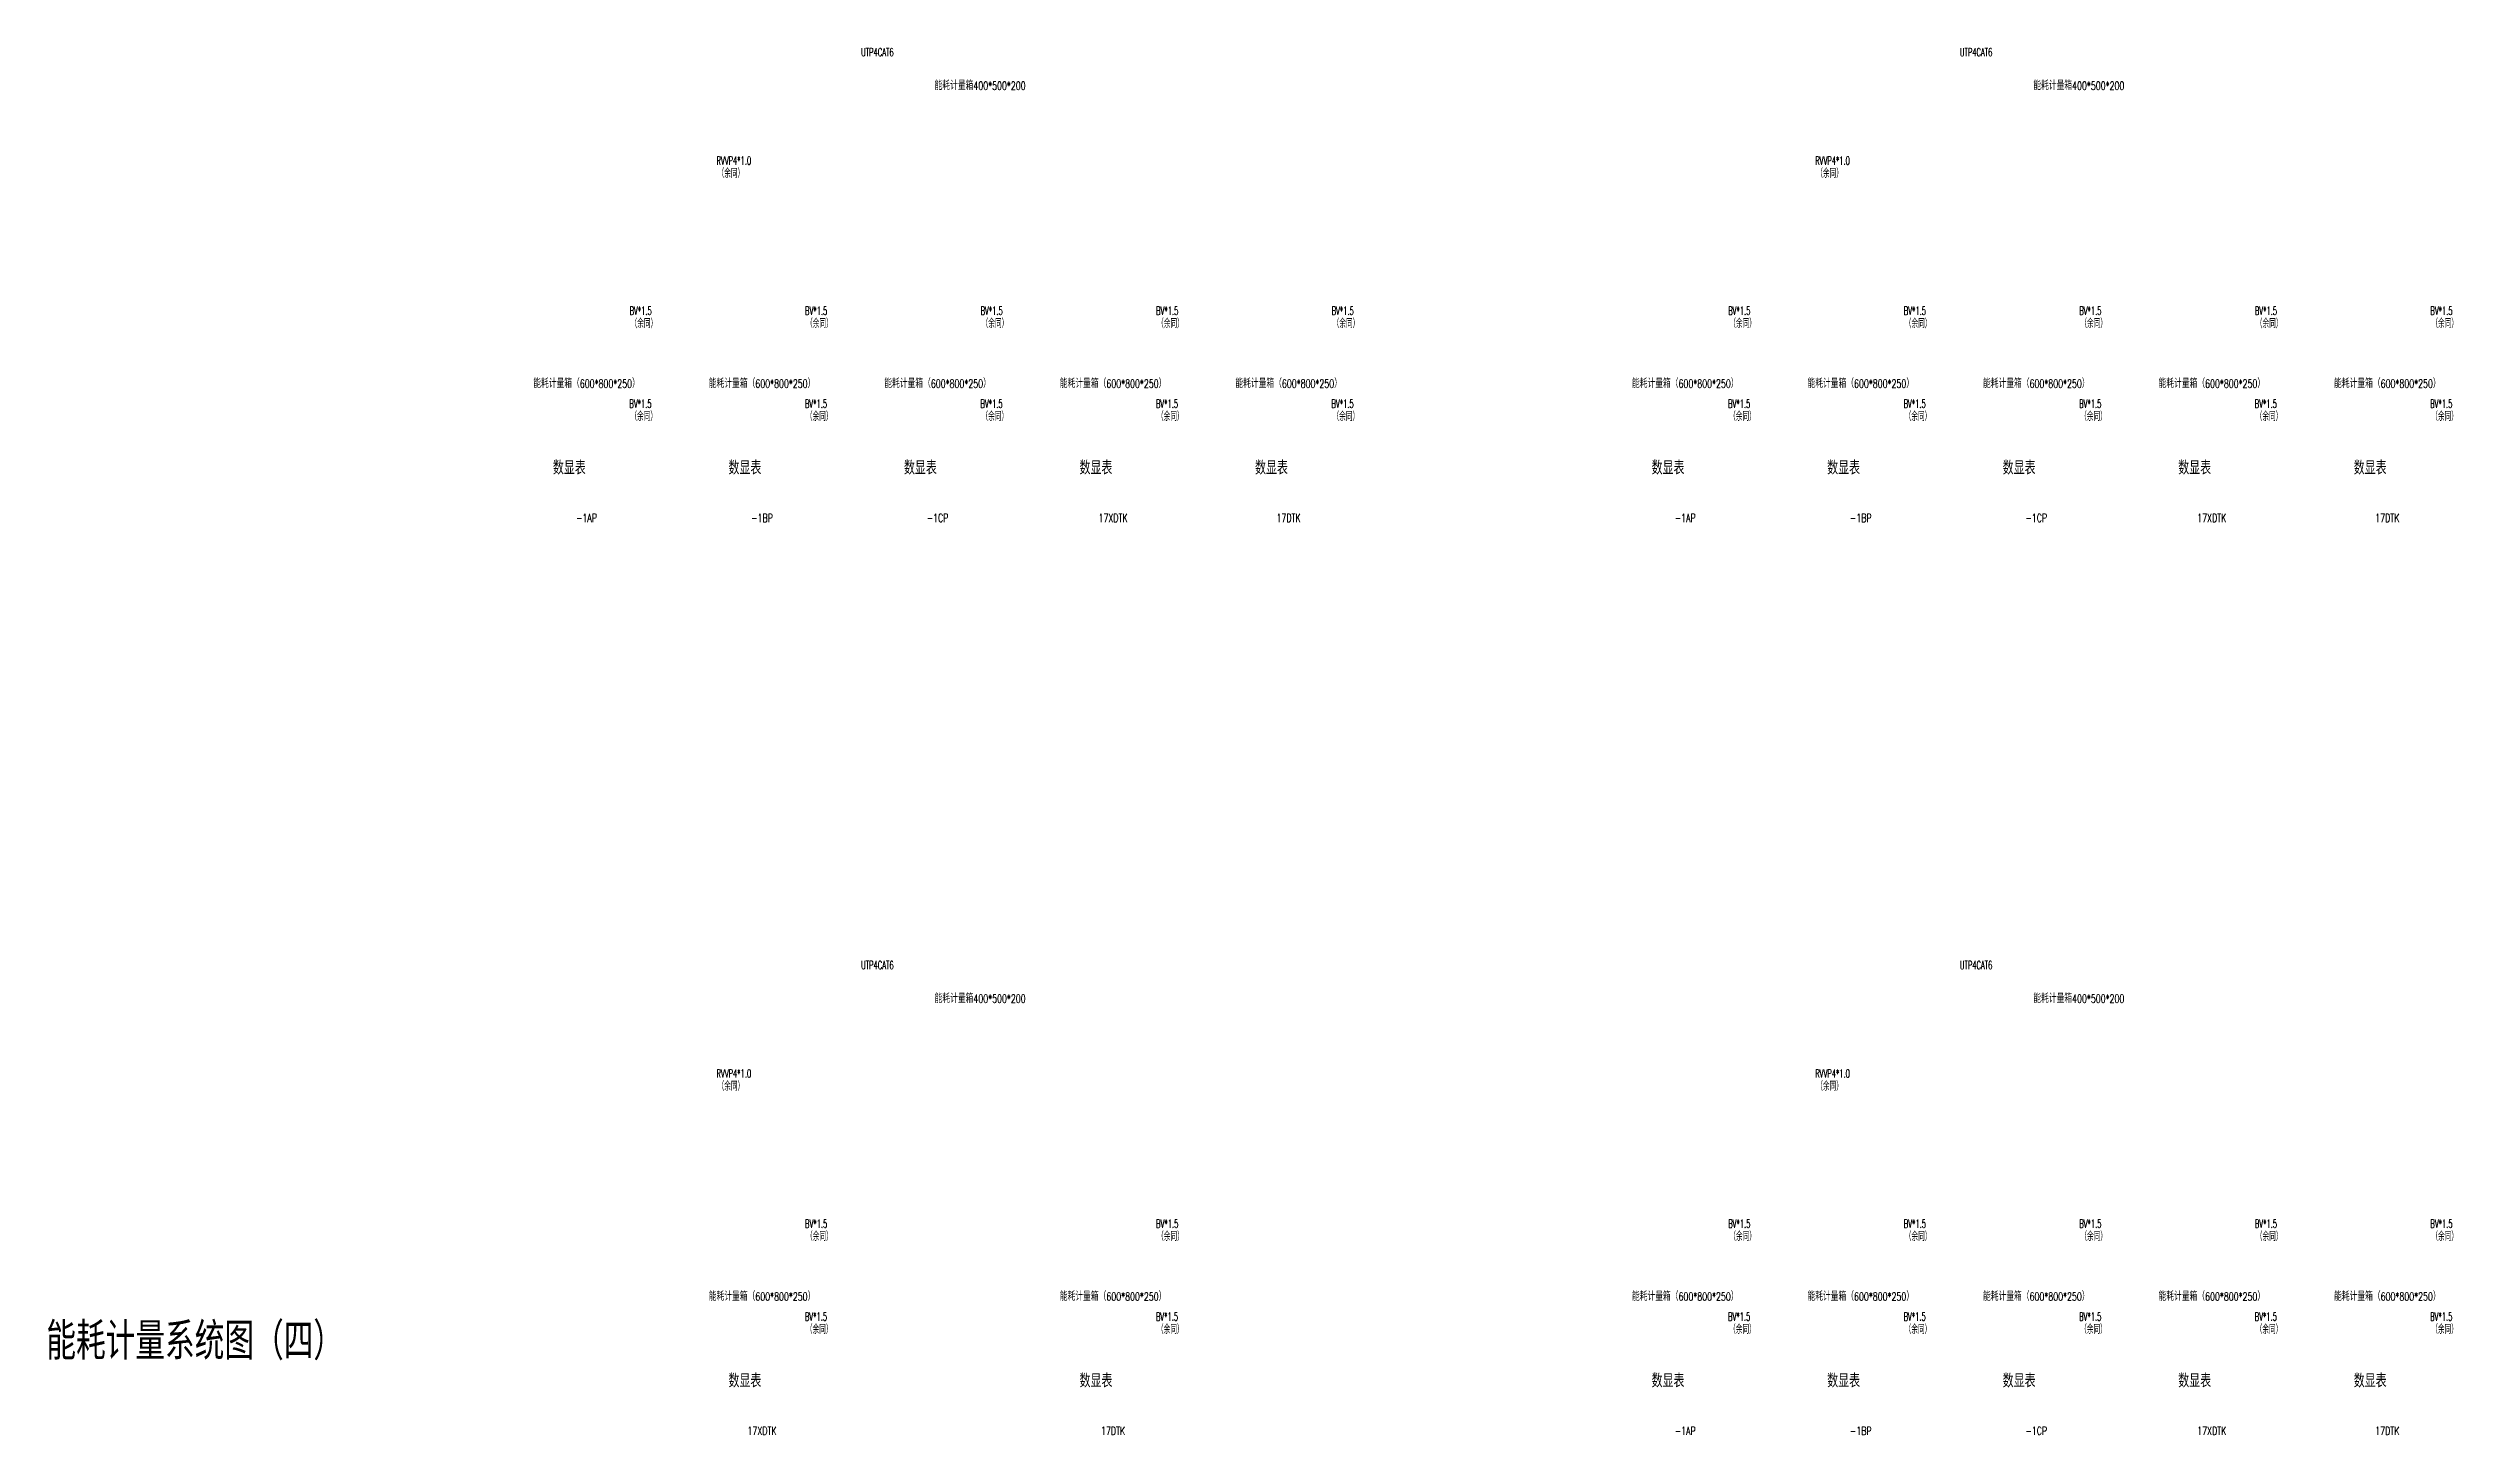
# Model space of a CAD drawing. Extents: x 2114868 to 5528286, y 1846921 to 2016792.
# Drawn here: x 4855155 to 4934145, y 1849002 to 1894577 of the extents above; entities that cross this region are included whole.
import ezdxf
from ezdxf.enums import TextEntityAlignment as Align

# ---------------------------------------------------------------- set-up
doc = ezdxf.new("R2010")
doc.units = 0
doc.header["$LTSCALE"] = 1000
doc.header["$MEASUREMENT"] = 0
doc.layers.add('PUB_TITLE', color=4, linetype='Continuous')
doc.layers.add('电气系统图', color=7, linetype='Continuous')
doc.styles.add('_TEL_DIM', font='SIMPLEX', dxfattribs={"width": 0.8, "height": 3.5, "bigfont": 'HZTXT'})
doc.styles.add('HZTXT', font='SIMPLEX.shx', dxfattribs={"width": 0.8, "height": 2500, "bigfont": 'HZTXT.shx'})

msp = doc.modelspace()

# ---------------------------------------------------------------- texts
at = {"layer": 'PUB_TITLE', "style": 'HZTXT', "width": 0.8}
msp.add_text('能耗计量系统图（四）', height=1218.8, dxfattribs=at).set_placement((4855098, 1851473))
at = {"layer": '电气系统图', "style": '_TEL_DIM', "width": 0.6}
for s, p in [('UTP4CAT6', (4881871, 1894307)), ('UTP4CAT6', (4917975, 1894307)), ('RVVP4*1.0', (4877120, 1890745)), ('（余同）', (4877154, 1890316)), ('RVVP4*1.0', (4913224, 1890745)), ('（余同）', (4913257, 1890316)), ('BV*1.5', (4874262, 1885809)), ('（余同）', (4874295, 1885380)), ('BV*1.5', (4880029, 1885809)), ('（余同）', (4880063, 1885380)), ('BV*1.5', (4885797, 1885809)), ('（余同）', (4885831, 1885380)), ('BV*1.5', (4891565, 1885809)), ('（余同）', (4891598, 1885380)), ('BV*1.5', (4897333, 1885809)), ('（余同）', (4897366, 1885380)), ('BV*1.5', (4910366, 1885809)), ('（余同）', (4910399, 1885380)), ('BV*1.5', (4916133, 1885809)), ('（余同）', (4916167, 1885380)), ('BV*1.5', (4921901, 1885809)), ('（余同）', (4921935, 1885380)), ('BV*1.5', (4927669, 1885809)), ('（余同）', (4927702, 1885380)), ('BV*1.5', (4933437, 1885809)), ('（余同）', (4933470, 1885380)), ('BV*1.5', (4874256, 1882756)), ('（余同）', (4874290, 1882327)), ('BV*1.5', (4880024, 1882756)), ('（余同）', (4880057, 1882327)), ('BV*1.5', (4885792, 1882756)), ('（余同）', (4885825, 1882327)), ('BV*1.5', (4891560, 1882756)), ('（余同）', (4891593, 1882327)), ('BV*1.5', (4897327, 1882756)), ('（余同）', (4897361, 1882327)), ('BV*1.5', (4910360, 1882756)), ('（余同）', (4910394, 1882327)), ('BV*1.5', (4916128, 1882756)), ('（余同）', (4916161, 1882327)), ('BV*1.5', (4921896, 1882756)), ('（余同）', (4921929, 1882327)), ('BV*1.5', (4927664, 1882756)), ('（余同）', (4927697, 1882327)), ('BV*1.5', (4933431, 1882756)), ('（余同）', (4933465, 1882327)), ('UTP4CAT6', (4881871, 1864307)), ('UTP4CAT6', (4917975, 1864307)), ('RVVP4*1.0', (4877120, 1860745)), ('RVVP4*1.0', (4913224, 1860745)), ('（余同）', (4877154, 1860316)), ('（余同）', (4913257, 1860316)), ('BV*1.5', (4880029, 1855809)), ('（余同）', (4880063, 1855380)), ('BV*1.5', (4891565, 1855809)), ('（余同）', (4891598, 1855380)), ('BV*1.5', (4910366, 1855809)), ('（余同）', (4910399, 1855380)), ('BV*1.5', (4916133, 1855809)), ('（余同）', (4916167, 1855380)), ('BV*1.5', (4921901, 1855809)), ('（余同）', (4921935, 1855380)), ('BV*1.5', (4927669, 1855809)), ('（余同）', (4927702, 1855380)), ('BV*1.5', (4933437, 1855809)), ('（余同）', (4933470, 1855380)), ('BV*1.5', (4880024, 1852756)), ('（余同）', (4880057, 1852327)), ('BV*1.5', (4891560, 1852756)), ('（余同）', (4891593, 1852327)), ('BV*1.5', (4910360, 1852756)), ('（余同）', (4910394, 1852327)), ('BV*1.5', (4916128, 1852756)), ('（余同）', (4916161, 1852327)), ('BV*1.5', (4921896, 1852756)), ('（余同）', (4921929, 1852327)), ('BV*1.5', (4927664, 1852756)), ('（余同）', (4927697, 1852327)), ('BV*1.5', (4933431, 1852756)), ('（余同）', (4933465, 1852327))]:
    msp.add_text(s, height=270, dxfattribs=at).set_placement(p)
at = {"layer": '电气系统图', "style": '_TEL_DIM', "width": 0.7}
for s, p in [('能耗计量箱400*500*200', (4885781, 1893204)), ('能耗计量箱400*500*200', (4921885, 1893204)), ('能耗计量箱（600*800*250）', (4872848, 1883414)), ('能耗计量箱（600*800*250）', (4878616, 1883414)), ('能耗计量箱（600*800*250）', (4884383, 1883414)), ('能耗计量箱（600*800*250）', (4890151, 1883414)), ('能耗计量箱（600*800*250）', (4895919, 1883414)), ('能耗计量箱（600*800*250）', (4908952, 1883414)), ('能耗计量箱（600*800*250）', (4914719, 1883414)), ('能耗计量箱（600*800*250）', (4920487, 1883414)), ('能耗计量箱（600*800*250）', (4926255, 1883414)), ('能耗计量箱（600*800*250）', (4932023, 1883414)), ('能耗计量箱400*500*200', (4885781, 1863204)), ('能耗计量箱400*500*200', (4921885, 1863204)), ('能耗计量箱（600*800*250）', (4878616, 1853414)), ('能耗计量箱（600*800*250）', (4890151, 1853414)), ('能耗计量箱（600*800*250）', (4908952, 1853414)), ('能耗计量箱（600*800*250）', (4914719, 1853414)), ('能耗计量箱（600*800*250）', (4920487, 1853414)), ('能耗计量箱（600*800*250）', (4926255, 1853414)), ('能耗计量箱（600*800*250）', (4932023, 1853414))]:
    msp.add_text(s, height=270, dxfattribs=at).set_placement(p, align=Align.CENTER)
at = {"layer": '电气系统图', "color": 3, "style": '_TEL_DIM', "width": 0.8}
for p in [(4871744, 1880560), (4877512, 1880560), (4883280, 1880560), (4889048, 1880560), (4894816, 1880560), (4907848, 1880560), (4913616, 1880560), (4919384, 1880560), (4925152, 1880560), (4930919, 1880560), (4877512, 1850560), (4889048, 1850560), (4907848, 1850560), (4913616, 1850560), (4919384, 1850560), (4925152, 1850560), (4930919, 1850560)]:
    msp.add_text('数显表', height=450, dxfattribs=at).set_placement(p)
at = {"layer": '电气系统图', "color": 1, "style": '_TEL_DIM', "width": 0.7}
for s, p in [('-1AP', (4872848, 1879002)), ('-1BP', (4878616, 1879002)), ('-1CP', (4884383, 1879002)), ('17XDTK', (4890151, 1879002)), ('17DTK', (4895919, 1879002)), ('-1AP', (4908952, 1879002)), ('-1BP', (4914719, 1879002)), ('-1CP', (4920487, 1879002)), ('17XDTK', (4926255, 1879002)), ('17DTK', (4932023, 1879002)), ('17XDTK', (4878616, 1849002)), ('17DTK', (4890151, 1849002)), ('-1AP', (4908952, 1849002)), ('-1BP', (4914719, 1849002)), ('-1CP', (4920487, 1849002)), ('17XDTK', (4926255, 1849002)), ('17DTK', (4932023, 1849002))]:
    msp.add_text(s, height=270, dxfattribs=at).set_placement(p, align=Align.CENTER)

doc.saveas('drawing.dxf')
